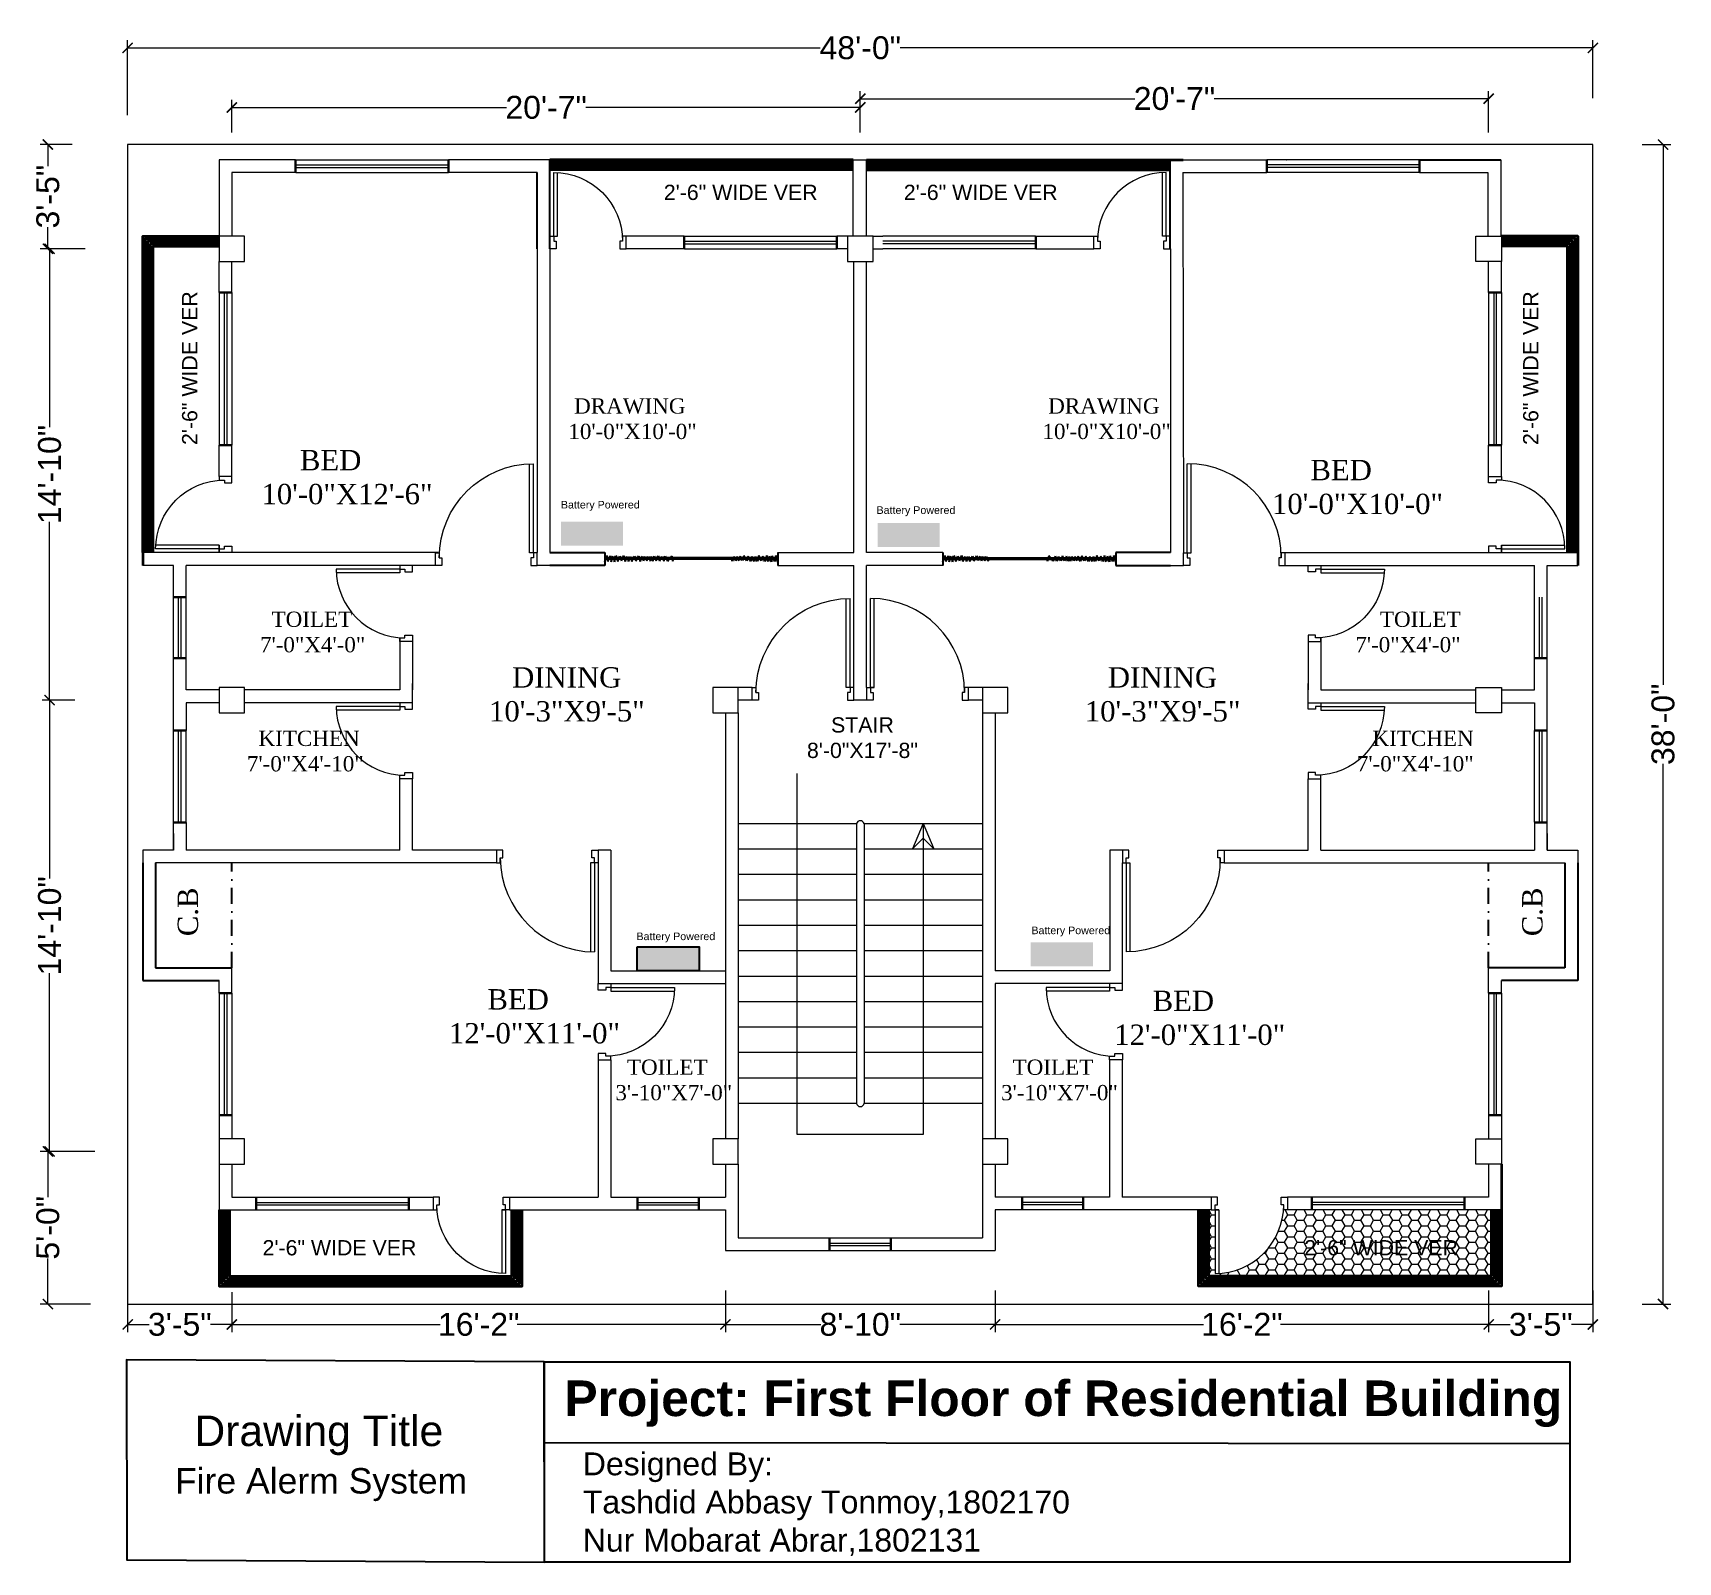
# Model space of a CAD drawing. Header units: inches. Extents: x 1551 to 2198, y 663 to 1264.
import ezdxf

# ---------------------------------------------------------------- set-up
doc = ezdxf.new("R2010")
doc.units = ezdxf.units.IN
doc.header["$MEASUREMENT"] = 0
doc.linetypes.add('DASHDOT2', pattern=[0.5, 0.25, -0.125, 0, -0.125])
for name, color, linetype, lineweight in [('0.3', 193, 'Continuous', 30), ('DOOR', 252, 'Continuous', 15), ('illustr-TOILET FIXTURE', 204, 'Continuous', 9), ('sajib', 140, 'Continuous', 30), ('WALL', 253, 'Continuous', 35)]:
    doc.layers.add(name, color=color, linetype=linetype, lineweight=lineweight)
for name, color, linetype in [('2-Text', 7, 'Continuous'), ('PDF_0', 7, 'Continuous'), ('PDF_Text', 7, 'Continuous')]:
    doc.layers.add(name, color=color, linetype=linetype)
doc.layers.add('Ver', color=7, linetype='Continuous', lineweight=9, true_color=0x2618ec)
doc.styles.add('h6', font='arial.ttf', dxfattribs={"height": 6})
doc.styles.add('h7', font='arial.ttf', dxfattribs={"height": 9})
doc.styles.add('PDF Arial', font='arial.ttf')
doc.styles.add('PDF Arial Bold', font='arialbd.ttf')
doc.styles.add('RS4', font='sylfaen.ttf', dxfattribs={"height": 12})
doc.styles.get("Standard").update_dxf_attribs({"font": 'arial.ttf'})
doc.dimstyles.new('SAJIB 2', dxfattribs={"dimtxt": 9, "dimasz": 4, "dimexe": 3, "dimexo": 3.0625, "dimgap": 0.09, "dimtad": 0, "dimdec": 0, "dimzin": 3, "dimdsep": 46, "dimlunit": 4, "dimtxsty": 'h7', "dimblk": 'ARCHTICK', "dimcen": 2, "dimclrd": 6, "dimclre": 7, "dimclrt": 7, "dimadec": 0, "dimazin": 0, "dimtfac": 1, "dimtdec": 0, "dimtofl": 0, "dimtmove": 0, "dimatfit": 3, "dimldrblk": 'OPEN30', "dimfxl": 1, "dimtolj": 1, "dimtzin": 0, "dimlwd": 20, "dimlwe": 20, "dimarcsym": 0})

msp = doc.modelspace()

# ---------------------------------------------------------------- texts
at = {"attachment_point": 1}
for s, width, insert, char_height in [('Battery Powered', 34.0163, (1758.77, 1080.14), 3), ('Battery Powered', 34.0163, (1882.85, 1078.01), 3), ('Battery Powered', 34.0163, (1943.72, 912.73), 3), ('Battery Powered', 34.0163, (1788.46, 910.39), 3), ('Drawing Title', 135.6831, (1614.71, 720.42), 12), ('Fire Alerm System', 190.1959, (1607.06, 699.76), 10)]:
    msp.add_mtext_dynamic_manual_height_columns(s, width=width, gutter_width=1, heights=[0], dxfattribs=dict(at, insert=insert, char_height=char_height))
at = {"layer": '0.3', "lineweight": -2, "char_height": 6, "width": 106.7874, "attachment_point": 2, "style": 'h6'}
for insert in [(1671.73, 789.42), (2081.19, 789.42)]:
    msp.add_mtext('2\'-6" WIDE VER', dxfattribs=dict(at, insert=insert))
at = {"layer": '2-Text', "lineweight": -2, "char_height": 6, "style": 'h6'}
for s, insert, width, attachment_point in [('2\'-6" WIDE VER', (1829.45, 1204.46), 158.1425, 2), ('2\'-6" WIDE VER', (1923.79, 1204.46), 106.7874, 2), ('STAIR\\P8\'-0"X17\'-8"', (1877.31, 978.93), 42.068, 8)]:
    msp.add_mtext(s, dxfattribs=dict(at, insert=insert, width=width, attachment_point=attachment_point))
at = {"layer": '2-Text', "lineweight": -2, "char_height": 6, "width": 106.7874, "rotation": 90, "style": 'h6'}
for insert, attachment_point in [((1609.84, 1132.34), 2), ((2143.09, 1132.34), 8)]:
    msp.add_mtext('2\'-6" WIDE VER', dxfattribs=dict(at, insert=insert, attachment_point=attachment_point))
at = {"layer": '2-Text', "lineweight": -2, "ltscale": 25, "width": 139.4243, "style": 'RS4'}
for s, insert, char_height, attachment_point in [(' DRAWING\\P10\'-0"X10\'-0"', (1761.71, 1120.45), 6, 1), (' DRAWING\\P10\'-0"X10\'-0"', (1948.06, 1120.45), 6, 1), ('     BED\\P10\'-0"X12\'-6"', (1641.07, 1100.15), 8, 1), ('{\\C3;     BED\\P10\'-0"X10\'-0"}', (2038.29, 1096.27), 8, 1), ('  TOILET\\P7\'-0"X4\'-0"', (1640.5, 1036.58), 6, 1), ('  TOILET\\P7\'-0"X4\'-0"', (2112.43, 1036.58), 6, 3), ('   DINING\\P10\'-3"X9\'-5"', (1730.52, 1014.71), 8, 1), ('   DINING\\P10\'-3"X9\'-5"', (1964.71, 1014.71), 8, 1), ('  KITCHEN\\P7\'-0"X4\'-10"', (1635.36, 989.75), 6, 1), ('  KITCHEN\\P7\'-0"X4\'-10"', (2117.57, 989.75), 6, 3), ('     BED\\P12\'-0"X11\'-0"', (1714.77, 888.11), 8, 1), ('     BED\\P12\'-0"X11\'-0"', (1976.27, 887.51), 8, 1), ('{\\fTimes New Roman|b0|i0|c0|p18;  TOILET\\P3\'-10"X7\'-0}"', (1780.19, 860.42), 6, 1), ('{\\fTimes New Roman|b0|i0|c0|p18;  TOILET\\P3\'-10"X7\'-0}"', (1931.8, 860.42), 6, 1)]:
    msp.add_mtext(s, dxfattribs=dict(at, insert=insert, char_height=char_height, attachment_point=attachment_point))
at = {"layer": '2-Text', "lineweight": -2, "ltscale": 25, "char_height": 8, "rotation": 90, "style": 'RS4'}
for insert, attachment_point in [((1608.12, 908.93), 1), ((2144.8, 908.93), 7)]:
    msp.add_mtext_dynamic_manual_height_columns('C.B', width=36.0912, gutter_width=60, heights=[0], dxfattribs=dict(at, insert=insert, attachment_point=attachment_point))
at = {"layer": 'PDF_Text', "attachment_point": 7}
for s, insert, char_height, style in [('{\\H0.87383x;Project: First Floor of Residential Building}  ', (1760.17, 715.9), 16.0214, 'PDF Arial Bold'), ('Designed By: \\PTashdid Abbasy Tonmoy,1802170 \\PNur Mobarat Abrar,1802131', (1767.39, 665.25), 8.9995, 'PDF Arial')]:
    msp.add_mtext(s, dxfattribs=dict(at, insert=insert, char_height=char_height, style=style))

# ---------------------------------------------------------------- blocks, each defined once
blk = doc.blocks.new('RTRTR')
at = {"layer": 'DOOR'}
for p, q in [((-723.21, 2222.65), (-723.21, 2247.61)), ((-721.71, 2222.65), (-721.71, 2247.65)), ((-721.71, 2222.65), (-723.21, 2222.65))]:
    blk.add_line(p, q, dxfattribs=at)
for points in [[(-750.21, 2222.65), (-748.71, 2222.65), (-748.71, 2220.65), (-747.71, 2220.65), (-747.71, 2217.65), (-750.21, 2217.65)], [(-720.21, 2222.65), (-721.71, 2222.65), (-721.71, 2220.65), (-722.71, 2220.65), (-722.71, 2217.65), (-720.21, 2217.65)]]:
    blk.add_lwpolyline(points, close=True, dxfattribs=at)
blk.add_arc((-721.71, 2220.65), 27, 90, 180, dxfattribs=at)
blk = doc.blocks.new('GDFGD')
at = {"layer": 'DOOR'}
for p, q in [((-3036.95, 2150.78), (-3036.95, 2185.78)), ((-3035.45, 2150.78), (-3035.45, 2185.75)), ((-3036.95, 2150.78), (-3035.45, 2150.78))]:
    blk.add_line(p, q, dxfattribs=at)
for points in [[(-3038.45, 2150.78), (-3036.95, 2150.78), (-3036.95, 2148.78), (-3035.95, 2148.78), (-3035.95, 2145.78), (-3038.45, 2145.78)], [(-2998.45, 2150.78), (-2999.95, 2150.78), (-2999.95, 2148.78), (-3000.95, 2148.78), (-3000.95, 2145.78), (-2998.45, 2145.78)]]:
    blk.add_lwpolyline(points, close=True, dxfattribs=at)
blk.add_arc((-3036.95, 2148.78), 37, 0, 90, dxfattribs=at)
blk = doc.blocks.new('_ArchTick')
at = {"layer": 'WALL', "color": 0, "const_width": 0.15}
blk.add_lwpolyline([(-0.5, -0.5), (0.5, 0.5)], dxfattribs=at)
blk = doc.blocks.new('*D22')
at = {"layer": 'Defpoints', "color": 0, "ltscale": 25, "transparency": 16777216}
for p in [(2180.79, 1220.27), (2192.03, 1220.27), (2180.79, 764.27)]:
    blk.add_point(p, dxfattribs=at)
at = {"layer": 'Ver', "color": 7, "lineweight": 20, "ltscale": 25, "transparency": 16777216}
for p, q in [((2183.85, 1220.27), (2195.03, 1220.27)), ((2183.85, 764.27), (2195.03, 764.27))]:
    blk.add_line(p, q, dxfattribs=at)
at = {"layer": 'Ver', "color": 6, "lineweight": 20, "ltscale": 25, "transparency": 16777216}
for p, q in [((2192.03, 1220.27), (2192.03, 1007.81)), ((2192.03, 764.27), (2192.03, 976.72))]:
    blk.add_line(p, q, dxfattribs=at)
at = {"layer": 'Ver', "color": 6, "lineweight": 20, "ltscale": 25, "transparency": 16777216, "xscale": 4, "yscale": 4, "zscale": 4}
for p, rotation in [((2192.03, 1220.27), 90), ((2192.03, 764.27), 270)]:
    blk.add_blockref('_ArchTick', p, dxfattribs=dict(at, rotation=rotation))
at = {"layer": 'Ver', "color": 7, "ltscale": 25, "transparency": 16777216, "insert": (2192.03, 992.27), "char_height": 9, "attachment_point": 5, "rotation": 90, "style": 'h7'}
blk.add_mtext('\\A1;38\'-0"', dxfattribs=at)
blk = doc.blocks.new('_Open30')
at = {"color": 0, "linetype": 'ByBlock', "lineweight": -2}
for p, q in [((-1, 0.27), (0, 0)), ((0, 0), (-1, -0.27)), ((0, 0), (-1, 0))]:
    blk.add_line(p, q, dxfattribs=at)
blk = doc.blocks.new('*D23')
at = {"layer": 'Defpoints', "color": 0, "ltscale": 25, "transparency": 16777216}
for p in [(2164.46, 1258.27), (2164.46, 1235.42), (1588.46, 1228.7)]:
    blk.add_point(p, dxfattribs=at)
at = {"layer": 'Ver', "color": 7, "lineweight": 20, "ltscale": 25, "transparency": 16777216}
for p, q in [((1588.46, 1231.77), (1588.46, 1261.27)), ((2164.46, 1238.48), (2164.46, 1261.27))]:
    blk.add_line(p, q, dxfattribs=at)
at = {"layer": 'Ver', "color": 6, "lineweight": 20, "ltscale": 25, "transparency": 16777216}
for p, q in [((1588.46, 1258.27), (1860.73, 1258.27)), ((2164.46, 1258.27), (1892.19, 1258.27))]:
    blk.add_line(p, q, dxfattribs=at)
at = {"layer": 'Ver', "color": 6, "lineweight": 20, "ltscale": 25, "transparency": 16777216, "xscale": 4, "yscale": 4, "zscale": 4, "rotation": 180}
blk.add_blockref('_ArchTick', (1588.46, 1258.27), dxfattribs=at)
at = {"layer": 'Ver', "color": 6, "lineweight": 20, "ltscale": 25, "transparency": 16777216, "xscale": 4, "yscale": 4, "zscale": 4}
blk.add_blockref('_ArchTick', (2164.46, 1258.27), dxfattribs=at)
at = {"layer": 'Ver', "color": 7, "ltscale": 25, "transparency": 16777216, "insert": (1876.46, 1258.27), "char_height": 9, "attachment_point": 5, "style": 'h7'}
blk.add_mtext('\\A1;48\'-0"', dxfattribs=at)
blk = doc.blocks.new('*D24')
at = {"layer": 'Defpoints', "color": 0, "ltscale": 25, "transparency": 16777216}
for p in [(2123.46, 1238.3), (1876.46, 1221.95), (2123.46, 1221.95)]:
    blk.add_point(p, dxfattribs=at)
at = {"layer": 'Ver', "color": 7, "lineweight": 20, "ltscale": 25, "transparency": 16777216}
for p, q in [((1876.46, 1225.02), (1876.46, 1241.3)), ((2123.46, 1225.02), (2123.46, 1241.3))]:
    blk.add_line(p, q, dxfattribs=at)
at = {"layer": 'Ver', "color": 6, "lineweight": 20, "ltscale": 25, "transparency": 16777216}
for p, q in [((1876.46, 1238.3), (1984.34, 1238.3)), ((2123.46, 1238.3), (2015.59, 1238.3))]:
    blk.add_line(p, q, dxfattribs=at)
at = {"layer": 'Ver', "color": 6, "lineweight": 20, "ltscale": 25, "transparency": 16777216, "xscale": 4, "yscale": 4, "zscale": 4, "rotation": 180}
blk.add_blockref('_ArchTick', (1876.46, 1238.3), dxfattribs=at)
at = {"layer": 'Ver', "color": 6, "lineweight": 20, "ltscale": 25, "transparency": 16777216, "xscale": 4, "yscale": 4, "zscale": 4}
blk.add_blockref('_ArchTick', (2123.46, 1238.3), dxfattribs=at)
at = {"layer": 'Ver', "color": 7, "ltscale": 25, "transparency": 16777216, "insert": (1999.96, 1238.3), "char_height": 9, "attachment_point": 5, "style": 'h7'}
blk.add_mtext('\\A1;20\'-7"', dxfattribs=at)
blk = doc.blocks.new('*D25')
at = {"layer": 'Defpoints', "color": 0, "ltscale": 25, "transparency": 16777216}
for p in [(1629.46, 1234.85), (1629.46, 1221.95), (1876.46, 1221.95)]:
    blk.add_point(p, dxfattribs=at)
at = {"layer": 'Ver', "color": 7, "lineweight": 20, "ltscale": 25, "transparency": 16777216}
for p, q in [((1629.46, 1225.02), (1629.46, 1237.85)), ((1876.46, 1225.02), (1876.46, 1237.85))]:
    blk.add_line(p, q, dxfattribs=at)
at = {"layer": 'Ver', "color": 6, "lineweight": 20, "ltscale": 25, "transparency": 16777216}
for p, q in [((1629.46, 1234.85), (1737.34, 1234.85)), ((1876.46, 1234.85), (1768.59, 1234.85))]:
    blk.add_line(p, q, dxfattribs=at)
at = {"layer": 'Ver', "color": 6, "lineweight": 20, "ltscale": 25, "transparency": 16777216, "xscale": 4, "yscale": 4, "zscale": 4, "rotation": 180}
blk.add_blockref('_ArchTick', (1629.46, 1234.85), dxfattribs=at)
at = {"layer": 'Ver', "color": 6, "lineweight": 20, "ltscale": 25, "transparency": 16777216, "xscale": 4, "yscale": 4, "zscale": 4}
blk.add_blockref('_ArchTick', (1876.46, 1234.85), dxfattribs=at)
at = {"layer": 'Ver', "color": 7, "ltscale": 25, "transparency": 16777216, "insert": (1752.96, 1234.85), "char_height": 9, "attachment_point": 5, "style": 'h7'}
blk.add_mtext('\\A1;20\'-7"', dxfattribs=at)
blk = doc.blocks.new('*D26')
at = {"layer": 'Defpoints', "color": 0, "ltscale": 25, "transparency": 16777216}
for p in [(1569.76, 1220.27), (1557.12, 1179.27), (1574.82, 1179.27)]:
    blk.add_point(p, dxfattribs=at)
at = {"layer": 'Ver', "color": 7, "lineweight": 20, "ltscale": 25, "transparency": 16777216}
for p, q in [((1566.7, 1220.27), (1554.12, 1220.27)), ((1571.75, 1179.27), (1554.12, 1179.27))]:
    blk.add_line(p, q, dxfattribs=at)
at = {"layer": 'Ver', "color": 6, "lineweight": 20, "ltscale": 25, "transparency": 16777216}
for p, q in [((1557.12, 1220.27), (1557.12, 1211.82)), ((1557.12, 1179.27), (1557.12, 1187.72))]:
    blk.add_line(p, q, dxfattribs=at)
at = {"layer": 'Ver', "color": 6, "lineweight": 20, "ltscale": 25, "transparency": 16777216, "xscale": 4, "yscale": 4, "zscale": 4}
for p, rotation in [((1557.12, 1220.27), 90), ((1557.12, 1179.27), 270)]:
    blk.add_blockref('_ArchTick', p, dxfattribs=dict(at, rotation=rotation))
at = {"layer": 'Ver', "color": 7, "ltscale": 25, "transparency": 16777216, "insert": (1557.12, 1199.77), "char_height": 9, "attachment_point": 5, "rotation": 90, "style": 'h7'}
blk.add_mtext('\\A1;3\'-5"', dxfattribs=at)
blk = doc.blocks.new('*D27')
at = {"layer": 'Defpoints', "color": 0, "ltscale": 25, "transparency": 16777216}
for p in [(1578.63, 824.27), (1557.12, 764.27), (1576.97, 764.27)]:
    blk.add_point(p, dxfattribs=at)
at = {"layer": 'Ver', "color": 7, "lineweight": 20, "ltscale": 25, "transparency": 16777216}
for p, q in [((1575.57, 824.27), (1554.12, 824.27)), ((1573.9, 764.27), (1554.12, 764.27))]:
    blk.add_line(p, q, dxfattribs=at)
at = {"layer": 'Ver', "color": 6, "lineweight": 20, "ltscale": 25, "transparency": 16777216}
for p, q in [((1557.12, 824.27), (1557.12, 806.32)), ((1557.12, 764.27), (1557.12, 782.22))]:
    blk.add_line(p, q, dxfattribs=at)
at = {"layer": 'Ver', "color": 6, "lineweight": 20, "ltscale": 25, "transparency": 16777216, "xscale": 4, "yscale": 4, "zscale": 4}
for p, rotation in [((1557.12, 824.27), 90), ((1557.12, 764.27), 270)]:
    blk.add_blockref('_ArchTick', p, dxfattribs=dict(at, rotation=rotation))
at = {"layer": 'Ver', "color": 7, "ltscale": 25, "transparency": 16777216, "insert": (1557.12, 794.27), "char_height": 9, "attachment_point": 5, "rotation": 90, "style": 'h7'}
blk.add_mtext('\\A1;5\'-0"', dxfattribs=at)
blk = doc.blocks.new('*D28')
at = {"layer": 'Defpoints', "color": 0, "ltscale": 25, "transparency": 16777216}
for p in [(1588.46, 772.06), (1629.46, 772.06), (1629.46, 756.25)]:
    blk.add_point(p, dxfattribs=at)
at = {"layer": 'Ver', "color": 7, "lineweight": 20, "ltscale": 25, "transparency": 16777216}
for p, q in [((1588.46, 769), (1588.46, 753.25)), ((1629.46, 769), (1629.46, 753.25))]:
    blk.add_line(p, q, dxfattribs=at)
at = {"layer": 'Ver', "color": 6, "lineweight": 20, "ltscale": 25, "transparency": 16777216}
for p, q in [((1588.46, 756.25), (1596.91, 756.25)), ((1629.46, 756.25), (1621.01, 756.25))]:
    blk.add_line(p, q, dxfattribs=at)
at = {"layer": 'Ver', "color": 6, "lineweight": 20, "ltscale": 25, "transparency": 16777216, "xscale": 4, "yscale": 4, "zscale": 4, "rotation": 180}
blk.add_blockref('_ArchTick', (1588.46, 756.25), dxfattribs=at)
at = {"layer": 'Ver', "color": 6, "lineweight": 20, "ltscale": 25, "transparency": 16777216, "xscale": 4, "yscale": 4, "zscale": 4}
blk.add_blockref('_ArchTick', (1629.46, 756.25), dxfattribs=at)
at = {"layer": 'Ver', "color": 7, "ltscale": 25, "transparency": 16777216, "insert": (1608.96, 756.25), "char_height": 9, "attachment_point": 5, "style": 'h7'}
blk.add_mtext('\\A1;3\'-5"', dxfattribs=at)
blk = doc.blocks.new('*D29')
at = {"layer": 'Defpoints', "color": 0, "ltscale": 25, "transparency": 16777216}
for p in [(1629.46, 772.06), (1823.46, 772.7), (1823.46, 756.25)]:
    blk.add_point(p, dxfattribs=at)
at = {"layer": 'Ver', "color": 7, "lineweight": 20, "ltscale": 25, "transparency": 16777216}
for p, q in [((1823.46, 769.64), (1823.46, 753.25)), ((1629.46, 769), (1629.46, 753.25))]:
    blk.add_line(p, q, dxfattribs=at)
at = {"layer": 'Ver', "color": 6, "lineweight": 20, "ltscale": 25, "transparency": 16777216}
for p, q in [((1629.46, 756.25), (1711.34, 756.25)), ((1823.46, 756.25), (1741.59, 756.25))]:
    blk.add_line(p, q, dxfattribs=at)
at = {"layer": 'Ver', "color": 6, "lineweight": 20, "ltscale": 25, "transparency": 16777216, "xscale": 4, "yscale": 4, "zscale": 4, "rotation": 180}
blk.add_blockref('_ArchTick', (1629.46, 756.25), dxfattribs=at)
at = {"layer": 'Ver', "color": 6, "lineweight": 20, "ltscale": 25, "transparency": 16777216, "xscale": 4, "yscale": 4, "zscale": 4}
blk.add_blockref('_ArchTick', (1823.46, 756.25), dxfattribs=at)
at = {"layer": 'Ver', "color": 7, "ltscale": 25, "transparency": 16777216, "insert": (1726.46, 756.25), "char_height": 9, "attachment_point": 5, "style": 'h7'}
blk.add_mtext('\\A1;16\'-2"', dxfattribs=at)
blk = doc.blocks.new('*D30')
at = {"layer": 'Defpoints', "color": 0, "ltscale": 25, "transparency": 16777216}
for p in [(1823.46, 772.7), (1929.46, 772.7), (1929.46, 756.25)]:
    blk.add_point(p, dxfattribs=at)
at = {"layer": 'Ver', "color": 7, "lineweight": 20, "ltscale": 25, "transparency": 16777216}
for p, q in [((1823.46, 769.64), (1823.46, 753.25)), ((1929.46, 769.64), (1929.46, 753.25))]:
    blk.add_line(p, q, dxfattribs=at)
at = {"layer": 'Ver', "color": 6, "lineweight": 20, "ltscale": 25, "transparency": 16777216}
for p, q in [((1823.46, 756.25), (1860.91, 756.25)), ((1929.46, 756.25), (1892.02, 756.25))]:
    blk.add_line(p, q, dxfattribs=at)
at = {"layer": 'Ver', "color": 6, "lineweight": 20, "ltscale": 25, "transparency": 16777216, "xscale": 4, "yscale": 4, "zscale": 4, "rotation": 180}
blk.add_blockref('_ArchTick', (1823.46, 756.25), dxfattribs=at)
at = {"layer": 'Ver', "color": 6, "lineweight": 20, "ltscale": 25, "transparency": 16777216, "xscale": 4, "yscale": 4, "zscale": 4}
blk.add_blockref('_ArchTick', (1929.46, 756.25), dxfattribs=at)
at = {"layer": 'Ver', "color": 7, "ltscale": 25, "transparency": 16777216, "insert": (1876.46, 756.25), "char_height": 9, "attachment_point": 5, "style": 'h7'}
blk.add_mtext('\\A1;8\'-10"', dxfattribs=at)
blk = doc.blocks.new('*D31')
at = {"layer": 'Defpoints', "color": 0, "ltscale": 25, "transparency": 16777216}
for p in [(1929.46, 772.7), (2123.46, 772.7), (2123.46, 756.25)]:
    blk.add_point(p, dxfattribs=at)
at = {"layer": 'Ver', "color": 7, "lineweight": 20, "ltscale": 25, "transparency": 16777216}
for p, q in [((1929.46, 769.64), (1929.46, 753.25)), ((2123.46, 769.64), (2123.46, 753.25))]:
    blk.add_line(p, q, dxfattribs=at)
at = {"layer": 'Ver', "color": 6, "lineweight": 20, "ltscale": 25, "transparency": 16777216}
for p, q in [((1929.46, 756.25), (2011.34, 756.25)), ((2123.46, 756.25), (2041.59, 756.25))]:
    blk.add_line(p, q, dxfattribs=at)
at = {"layer": 'Ver', "color": 6, "lineweight": 20, "ltscale": 25, "transparency": 16777216, "xscale": 4, "yscale": 4, "zscale": 4, "rotation": 180}
blk.add_blockref('_ArchTick', (1929.46, 756.25), dxfattribs=at)
at = {"layer": 'Ver', "color": 6, "lineweight": 20, "ltscale": 25, "transparency": 16777216, "xscale": 4, "yscale": 4, "zscale": 4}
blk.add_blockref('_ArchTick', (2123.46, 756.25), dxfattribs=at)
at = {"layer": 'Ver', "color": 7, "ltscale": 25, "transparency": 16777216, "insert": (2026.46, 756.25), "char_height": 9, "attachment_point": 5, "style": 'h7'}
blk.add_mtext('\\A1;16\'-2"', dxfattribs=at)
blk = doc.blocks.new('*D32')
at = {"layer": 'Defpoints', "color": 0, "ltscale": 25, "transparency": 16777216}
for p in [(2123.46, 772.7), (2164.46, 772.7), (2164.46, 756.25)]:
    blk.add_point(p, dxfattribs=at)
at = {"layer": 'Ver', "color": 7, "lineweight": 20, "ltscale": 25, "transparency": 16777216}
for p, q in [((2123.46, 769.64), (2123.46, 753.25)), ((2164.46, 769.64), (2164.46, 753.25))]:
    blk.add_line(p, q, dxfattribs=at)
at = {"layer": 'Ver', "color": 6, "lineweight": 20, "ltscale": 25, "transparency": 16777216}
for p, q in [((2123.46, 756.25), (2131.91, 756.25)), ((2164.46, 756.25), (2156.01, 756.25))]:
    blk.add_line(p, q, dxfattribs=at)
at = {"layer": 'Ver', "color": 6, "lineweight": 20, "ltscale": 25, "transparency": 16777216, "xscale": 4, "yscale": 4, "zscale": 4, "rotation": 180}
blk.add_blockref('_ArchTick', (2123.46, 756.25), dxfattribs=at)
at = {"layer": 'Ver', "color": 6, "lineweight": 20, "ltscale": 25, "transparency": 16777216, "xscale": 4, "yscale": 4, "zscale": 4}
blk.add_blockref('_ArchTick', (2164.46, 756.25), dxfattribs=at)
at = {"layer": 'Ver', "color": 7, "ltscale": 25, "transparency": 16777216, "insert": (2143.96, 756.25), "char_height": 9, "attachment_point": 5, "style": 'h7'}
blk.add_mtext('\\A1;3\'-5"', dxfattribs=at)
blk = doc.blocks.new('*D33')
at = {"layer": 'Defpoints', "color": 0, "ltscale": 25, "transparency": 16777216}
for p in [(1557.8, 1001.77), (1570.8, 1001.77), (1570.8, 824.27)]:
    blk.add_point(p, dxfattribs=at)
at = {"layer": 'Ver', "color": 7, "lineweight": 20, "ltscale": 25, "transparency": 16777216}
for p, q in [((1567.74, 1001.77), (1554.8, 1001.77)), ((1567.74, 824.27), (1554.8, 824.27))]:
    blk.add_line(p, q, dxfattribs=at)
at = {"layer": 'Ver', "color": 6, "lineweight": 20, "ltscale": 25, "transparency": 16777216}
for p, q in [((1557.8, 1001.77), (1557.8, 931.64)), ((1557.8, 824.27), (1557.8, 894.4))]:
    blk.add_line(p, q, dxfattribs=at)
at = {"layer": 'Ver', "color": 6, "lineweight": 20, "ltscale": 25, "transparency": 16777216, "xscale": 4, "yscale": 4, "zscale": 4}
for p, rotation in [((1557.8, 1001.77), 90), ((1557.8, 824.27), 270)]:
    blk.add_blockref('_ArchTick', p, dxfattribs=dict(at, rotation=rotation))
at = {"layer": 'Ver', "color": 7, "ltscale": 25, "transparency": 16777216, "insert": (1557.8, 913.02), "char_height": 9, "attachment_point": 5, "rotation": 90, "style": 'h7'}
blk.add_mtext('\\A1;14\'-10"', dxfattribs=at)
blk = doc.blocks.new('*D34')
at = {"layer": 'Defpoints', "color": 0, "ltscale": 25, "transparency": 16777216}
for p in [(1557.8, 1179.27), (1570.8, 1179.27), (1570.8, 1001.77)]:
    blk.add_point(p, dxfattribs=at)
at = {"layer": 'Ver', "color": 7, "lineweight": 20, "ltscale": 25, "transparency": 16777216}
for p, q in [((1567.74, 1179.27), (1554.8, 1179.27)), ((1567.74, 1001.77), (1554.8, 1001.77))]:
    blk.add_line(p, q, dxfattribs=at)
at = {"layer": 'Ver', "color": 6, "lineweight": 20, "ltscale": 25, "transparency": 16777216}
for p, q in [((1557.8, 1179.27), (1557.8, 1109.14)), ((1557.8, 1001.77), (1557.8, 1071.9))]:
    blk.add_line(p, q, dxfattribs=at)
at = {"layer": 'Ver', "color": 6, "lineweight": 20, "ltscale": 25, "transparency": 16777216, "xscale": 4, "yscale": 4, "zscale": 4}
for p, rotation in [((1557.8, 1179.27), 90), ((1557.8, 1001.77), 270)]:
    blk.add_blockref('_ArchTick', p, dxfattribs=dict(at, rotation=rotation))
at = {"layer": 'Ver', "color": 7, "ltscale": 25, "transparency": 16777216, "insert": (1557.8, 1090.52), "char_height": 9, "attachment_point": 5, "rotation": 90, "style": 'h7'}
blk.add_mtext('\\A1;14\'-10"', dxfattribs=at)

# ---------------------------------------------------------------- dimensions: what is measured, and where the dimension line sits
at = {"layer": 'Ver', "ltscale": 25}
for base, p1, p2, picture, middle in [((2164.46, 1258.27), (1588.46, 1228.7), (2164.46, 1235.42), '*D23', (1876.46, 1258.27)), ((2123.46, 1238.3), (1876.46, 1221.95), (2123.46, 1221.95), '*D24', (1999.96, 1238.3)), ((1629.46, 1234.85), (1876.46, 1221.95), (1629.46, 1221.95), '*D25', (1752.96, 1234.85)), ((1629.46, 756.25), (1588.46, 772.06), (1629.46, 772.06), '*D28', (1608.96, 756.25))]:
    dim = msp.add_linear_dim(base=base, p1=p1, p2=p2, dimstyle='SAJIB 2', dxfattribs=at)
    dim.commit()
    dim.dimension.update_dxf_attribs({"geometry": picture, "text_midpoint": middle})
for base, p1, p2, picture, middle in [((1557.12, 1179.27), (1569.76, 1220.27), (1574.82, 1179.27), '*D26', (1557.12, 1199.77)), ((2192.03, 1220.27), (2180.79, 764.27), (2180.79, 1220.27), '*D22', (2192.03, 992.27)), ((1557.79806194, 1001.76922951), (1570.79806194, 824.26922951), (1570.79806194, 1001.76922951), '*D33', (1557.79806194, 913.01922951))]:
    dim = msp.add_linear_dim(base=base, p1=p1, p2=p2, angle=90, dimstyle='SAJIB 2', dxfattribs=at)
    dim.commit()
    dim.dimension.update_dxf_attribs({"geometry": picture, "text_midpoint": middle})
for base, p1, p2, picture, middle in [((1557.79806194, 1179.26922951), (1570.79806194, 1001.76922951), (1570.79806194, 1179.26922951), '*D34', (1557.79806194, 1090.51922951)), ((1557.12, 764.27), (1578.63, 824.27), (1576.97, 764.27), '*D27', (1557.12, 794.27))]:
    dim = msp.add_linear_dim(base=base, p1=p1, p2=p2, angle=90, dimstyle='SAJIB 2', override={"dimtmove": 1}, dxfattribs=at)
    dim.commit()
    dim.dimension.update_dxf_attribs({"geometry": picture, "text_midpoint": middle})
for base, p1, p2, picture, middle in [((1823.46, 756.25), (1629.46, 772.06), (1823.46, 772.7), '*D29', (1726.46, 756.25)), ((1929.46, 756.25), (1823.46, 772.7), (1929.46, 772.7), '*D30', (1876.46, 756.25)), ((2123.46, 756.25), (1929.46, 772.7), (2123.46, 772.7), '*D31', (2026.46, 756.25)), ((2164.46, 756.25), (2123.46, 772.7), (2164.46, 772.7), '*D32', (2143.96, 756.25))]:
    dim = msp.add_linear_dim(base=base, p1=p1, p2=p2, dimstyle='SAJIB 2', override={"dimtmove": 1}, dxfattribs=at)
    dim.commit()
    dim.dimension.update_dxf_attribs({"geometry": picture, "text_midpoint": middle})

# ---------------------------------------------------------------- hatches: boundary and pattern name
at = {"true_color": 0x22346e}
h = msp.add_hatch(color=159, dxfattribs=at)
h.dxf.hatch_style = 1
h.set_gradient(color1=(0, 0, 255), color2=(255, 255, 0), name='INVSPHERICAL')
h.paths.add_polyline_path([(1783.21, 1071.91), (1758.76, 1071.91), (1758.76, 1062.48), (1783.21, 1062.48)])
h = msp.add_hatch(color=159, dxfattribs=at)
h.dxf.hatch_style = 1
h.set_gradient(color1=(0, 0, 255), color2=(255, 255, 0), name='INVSPHERICAL')
h.paths.add_polyline_path([(1907.7, 1071.44), (1883.25, 1071.44), (1883.25, 1062), (1907.7, 1062)])
h = msp.add_hatch(color=159, dxfattribs=at)
h.dxf.hatch_style = 1
h.set_gradient(color1=(0, 0, 255), color2=(255, 255, 0), name='INVSPHERICAL')
h.paths.add_polyline_path([(1967.92, 906.48), (1943.47, 906.48), (1943.47, 897.05), (1967.92, 897.05)])
h = msp.add_hatch(color=159, dxfattribs=at)
h.dxf.hatch_style = 1
h.set_gradient(color1=(0, 0, 255), color2=(255, 255, 0), name='INVSPHERICAL')
h.paths.add_polyline_path([(1813.18, 904.7), (1788.73, 904.7), (1788.73, 895.27), (1813.18, 895.27)])
at = {"layer": 'Ver', "ltscale": 25, "true_color": 0xcecce6}
h = msp.add_hatch(dxfattribs=at)
h.set_pattern_fill('HONEY', color=254, scale=20, style=0)
h.set_pattern_definition([(0, (-109750.4963, 45282.814), (3.75, 2.1650635), [2.5, -5]), (120, (-109750.4963, 45282.814), (-3.74999999, 2.165063514), [2.5, -5]), (60, (-109750.4963, 45282.814), (8e-09, 4.330127014), [-5, 2.5])])
h.paths.add_polyline_path([(2053.94, 801.27), (2044.41, 801.27), (2042.83, 801.27, -0.392661), (2015.91, 776.27), (2015.91, 801.27), (2014.41, 801.27), (2013.41, 801.27), (2013.41, 775.27), (2124.46, 775.27), (2124.46, 801.27), (2114, 801.27)])
h.paths.add_polyline_path([(2049.64, 790.92), (2112.75, 790.92), (2112.75, 781.79), (2049.64, 781.79)], flags=24)

# ---------------------------------------------------------------- linework, layer by layer
for points in [[(1788.73, 904.7), (1813.18, 904.7), (1813.18, 895.27), (1788.73, 895.27)], [(1752.23, 741.52), (1587.98, 742.35), (1588.08, 663.65), (1752.33, 662.82)]]:
    msp.add_lwpolyline(points, close=True)
at = {"layer": 'illustr-TOILET FIXTURE', "linetype": 'ByBlock'}
for p, q in [((1654.53, 1214.27), (1714.53, 1214.27)), ((1654.53, 1214.27), (1714.53, 1214.27)), ((1654.53, 1212.27), (1714.53, 1212.27)), ((1654.53, 1212.27), (1714.53, 1212.27)), ((1654.53, 1211.27), (1714.53, 1211.27)), ((1654.53, 1211.27), (1714.53, 1211.27)), ((2096.26, 1214.27), (2036.26, 1214.27)), ((2096.26, 1214.27), (2036.26, 1214.27)), ((2096.26, 1212.27), (2036.26, 1212.27)), ((2096.26, 1212.27), (2036.26, 1212.27)), ((2096.26, 1211.27), (2036.26, 1211.27)), ((2096.26, 1211.27), (2036.26, 1211.27)), ((1654.53, 1209.27), (1714.53, 1209.27)), ((1654.53, 1209.27), (1714.53, 1209.27)), ((2096.26, 1209.27), (2036.26, 1209.27)), ((2096.26, 1209.27), (2036.26, 1209.27)), ((1807.3, 1184.27), (1867.3, 1184.27)), ((1807.3, 1184.27), (1867.3, 1184.27)), ((1945.37, 1184.27), (1885.37, 1184.27)), ((1945.37, 1184.27), (1885.37, 1184.27)), ((1807.3, 1182.27), (1867.3, 1182.27)), ((1807.3, 1182.27), (1867.3, 1182.27)), ((1807.3, 1181.27), (1867.3, 1181.27)), ((1807.3, 1181.27), (1867.3, 1181.27)), ((1807.3, 1179.27), (1867.3, 1179.27)), ((1807.3, 1179.27), (1867.3, 1179.27)), ((1945.37, 1182.27), (1885.37, 1182.27)), ((1945.37, 1182.27), (1885.37, 1182.27)), ((1945.37, 1181.27), (1885.37, 1181.27)), ((1945.37, 1181.27), (1885.37, 1181.27)), ((1945.37, 1179.27), (1885.37, 1179.27)), ((1945.37, 1179.27), (1885.37, 1179.27)), ((1624.46, 1162.02), (1624.46, 1102.02)), ((1624.46, 1162.02), (1624.46, 1102.02)), ((1626.46, 1162.02), (1626.46, 1102.02)), ((1626.46, 1162.02), (1626.46, 1102.02)), ((1627.46, 1162.02), (1627.46, 1102.02)), ((1627.46, 1162.02), (1627.46, 1102.02)), ((1629.46, 1162.02), (1629.46, 1102.02)), ((1629.46, 1162.02), (1629.46, 1102.02)), ((2123.46, 1162.02), (2123.46, 1102.02)), ((2123.46, 1162.02), (2123.46, 1102.02)), ((2125.46, 1162.02), (2125.46, 1102.02)), ((2125.46, 1162.02), (2125.46, 1102.02)), ((2126.46, 1162.02), (2126.46, 1102.02)), ((2126.46, 1162.02), (2126.46, 1102.02)), ((2128.46, 1162.02), (2128.46, 1102.02)), ((2128.46, 1162.02), (2128.46, 1102.02)), ((1606.46, 1018.27), (1606.46, 1042.27)), ((1606.46, 1018.27), (1606.46, 1042.27)), ((1608.46, 1018.27), (1608.46, 1042.27)), ((1608.46, 1018.27), (1608.46, 1042.27)), ((1609.46, 1018.27), (1609.46, 1042.27)), ((1609.46, 1018.27), (1609.46, 1042.27)), ((1611.46, 1018.27), (1611.46, 1042.27)), ((1611.46, 1018.27), (1611.46, 1042.27)), ((2141.46, 1018.27), (2141.46, 1042.27)), ((2141.46, 1018.27), (2141.46, 1042.27)), ((2143.46, 1018.27), (2143.46, 1042.27)), ((2143.46, 1018.27), (2143.46, 1042.27)), ((2144.46, 1018.27), (2144.46, 1042.27)), ((2144.46, 1018.27), (2144.46, 1042.27)), ((2146.46, 1018.27), (2146.46, 1042.27)), ((2146.46, 1018.27), (2146.46, 1042.27)), ((1606.46, 953.77), (1606.46, 989.77)), ((1606.46, 953.77), (1606.46, 989.77)), ((1608.46, 953.77), (1608.46, 989.77)), ((1608.46, 953.77), (1608.46, 989.77)), ((1609.46, 953.77), (1609.46, 989.77)), ((1609.46, 953.77), (1609.46, 989.77)), ((1611.46, 953.77), (1611.46, 989.77)), ((1611.46, 953.77), (1611.46, 989.77)), ((2141.46, 953.77), (2141.46, 989.77)), ((2141.46, 953.77), (2141.46, 989.77)), ((2143.46, 953.77), (2143.46, 989.77)), ((2143.46, 953.77), (2143.46, 989.77)), ((2144.46, 953.77), (2144.46, 989.77)), ((2144.46, 953.77), (2144.46, 989.77)), ((2146.46, 953.77), (2146.46, 989.77)), ((2146.46, 953.77), (2146.46, 989.77)), ((1624.46, 886.52), (1624.46, 838.52)), ((1624.46, 886.52), (1624.46, 838.52)), ((1626.46, 886.52), (1626.46, 838.52)), ((1626.46, 886.52), (1626.46, 838.52)), ((1627.46, 886.52), (1627.46, 838.52)), ((1627.46, 886.52), (1627.46, 838.52)), ((1629.46, 886.52), (1629.46, 838.52)), ((1629.46, 886.52), (1629.46, 838.52)), ((2123.46, 886.52), (2123.46, 838.52)), ((2123.46, 886.52), (2123.46, 838.52)), ((2125.46, 886.52), (2125.46, 838.52)), ((2125.46, 886.52), (2125.46, 838.52)), ((2126.46, 886.52), (2126.46, 838.52)), ((2126.46, 886.52), (2126.46, 838.52)), ((2128.46, 886.52), (2128.46, 838.52)), ((2128.46, 886.52), (2128.46, 838.52)), ((1638.99, 806.27), (1698.99, 806.27)), ((1638.99, 806.27), (1698.99, 806.27)), ((1638.99, 804.27), (1698.99, 804.27)), ((1638.99, 804.27), (1698.99, 804.27)), ((1638.99, 803.27), (1698.99, 803.27)), ((1638.99, 803.27), (1698.99, 803.27)), ((1788.96, 806.27), (1812.96, 806.27)), ((1788.96, 806.27), (1812.96, 806.27)), ((1788.96, 804.27), (1812.96, 804.27)), ((1788.96, 804.27), (1812.96, 804.27)), ((1788.96, 803.27), (1812.96, 803.27)), ((1788.96, 803.27), (1812.96, 803.27)), ((1963.96, 806.27), (1939.96, 806.27)), ((1963.96, 806.27), (1939.96, 806.27)), ((1963.96, 804.27), (1939.96, 804.27)), ((1963.96, 804.27), (1939.96, 804.27)), ((1963.96, 803.27), (1939.96, 803.27)), ((1963.96, 803.27), (1939.96, 803.27)), ((2113.94, 806.27), (2053.94, 806.27)), ((2113.94, 806.27), (2053.94, 806.27)), ((2113.94, 804.27), (2053.94, 804.27)), ((2113.94, 804.27), (2053.94, 804.27)), ((2113.94, 803.27), (2053.94, 803.27)), ((2113.94, 803.27), (2053.94, 803.27)), ((1638.99, 801.27), (1698.99, 801.27)), ((1638.99, 801.27), (1698.99, 801.27)), ((1788.96, 801.27), (1812.96, 801.27)), ((1788.96, 801.27), (1812.96, 801.27)), ((1963.96, 801.27), (1939.96, 801.27)), ((1963.96, 801.27), (1939.96, 801.27)), ((2113.94, 801.27), (2053.94, 801.27)), ((2113.94, 801.27), (2053.94, 801.27)), ((1864.46, 790.27), (1888.46, 790.27)), ((1864.46, 790.27), (1888.46, 790.27)), ((1864.46, 788.27), (1888.46, 788.27)), ((1864.46, 788.27), (1888.46, 788.27)), ((1864.46, 787.27), (1888.46, 787.27)), ((1864.46, 787.27), (1888.46, 787.27)), ((1864.46, 785.27), (1888.46, 785.27)), ((1864.46, 785.27), (1888.46, 785.27))]:
    msp.add_line(p, q, dxfattribs=at)
at = {"layer": 'PDF_0', "lineweight": 25}
msp.add_lwpolyline([(1752.28, 741.56), (2155.41, 741.56), (2155.41, 662.79), (1752.28, 662.79)], close=True, dxfattribs=at)
msp.add_lwpolyline([(2155.41, 709.29), (1752.28, 709.71)], dxfattribs=at)
at = {"layer": 'sajib', "ltscale": 25}
for p, q in [((1654.46, 1214.27), (1654.46, 1209.27)), ((1654.46, 1209.27), (1654.46, 1214.27)), ((1714.53, 1209.27), (1714.53, 1214.27)), ((1714.53, 1214.27), (1714.53, 1209.27)), ((2036.26, 1209.27), (2036.26, 1214.27)), ((2036.26, 1214.27), (2036.26, 1209.27)), ((2096.32, 1214.27), (2096.32, 1209.27)), ((2096.32, 1209.27), (2096.32, 1214.27)), ((1807.24, 1184.27), (1807.24, 1179.27)), ((1807.24, 1179.27), (1807.24, 1184.27)), ((1867.3, 1179.27), (1867.3, 1184.27)), ((1867.3, 1184.27), (1867.3, 1179.27)), ((1945.43, 1184.27), (1945.43, 1179.27)), ((1945.43, 1179.27), (1945.43, 1184.27)), ((1629.46, 1162.08), (1624.46, 1162.08)), ((1624.46, 1162.08), (1629.46, 1162.08)), ((2123.46, 1162.08), (2128.46, 1162.08)), ((2128.46, 1162.08), (2123.46, 1162.08)), ((1624.46, 1102.02), (1629.46, 1102.02)), ((1629.46, 1102.02), (1624.46, 1102.02)), ((2128.46, 1102.02), (2123.46, 1102.02)), ((2123.46, 1102.02), (2128.46, 1102.02)), ((1606.46, 1042.27), (1611.46, 1042.27)), ((1611.46, 1042.27), (1606.46, 1042.27)), ((1611.46, 1018.21), (1606.46, 1018.21)), ((1606.46, 1018.21), (1611.46, 1018.21)), ((2141.46, 1018.21), (2146.46, 1018.21)), ((2146.46, 1018.21), (2141.46, 1018.21)), ((1606.46, 989.77), (1611.46, 989.77)), ((1611.46, 989.77), (1606.46, 989.77)), ((2146.46, 989.77), (2141.46, 989.77)), ((2141.46, 989.77), (2146.46, 989.77)), ((1611.46, 953.71), (1606.46, 953.71)), ((1606.46, 953.71), (1611.46, 953.71)), ((2141.46, 953.71), (2146.46, 953.71)), ((2146.46, 953.71), (2141.46, 953.71)), ((1629.46, 886.58), (1624.46, 886.58)), ((1624.46, 886.58), (1629.46, 886.58)), ((2123.46, 886.58), (2128.46, 886.58)), ((2128.46, 886.58), (2123.46, 886.58)), ((1624.46, 838.52), (1629.46, 838.52)), ((1629.46, 838.52), (1624.46, 838.52)), ((2128.46, 838.52), (2123.46, 838.52)), ((2123.46, 838.52), (2128.46, 838.52)), ((1638.93, 806.27), (1638.93, 801.27)), ((1638.93, 801.27), (1638.93, 806.27)), ((1698.99, 801.27), (1698.99, 806.27)), ((1698.99, 806.27), (1698.99, 801.27)), ((1788.9, 806.27), (1788.9, 801.27)), ((1788.9, 801.27), (1788.9, 806.27)), ((1812.96, 801.27), (1812.96, 806.27)), ((1812.96, 806.27), (1812.96, 801.27)), ((1940.03, 801.27), (1940.03, 806.27)), ((1964.03, 806.27), (1964.03, 801.27)), ((1964.03, 801.27), (1964.03, 806.27)), ((2053.94, 801.27), (2053.94, 806.27)), ((2053.94, 806.27), (2053.94, 801.27)), ((2114, 806.27), (2114, 801.27)), ((2114, 801.27), (2114, 806.27)), ((1864.4, 790.27), (1864.4, 785.27)), ((1864.4, 785.27), (1864.4, 790.27)), ((1888.46, 785.27), (1888.46, 790.27)), ((1888.46, 790.27), (1888.46, 785.27))]:
    msp.add_line(p, q, dxfattribs=at)
at = {"layer": 'Ver', "color": 1, "ltscale": 25}
for p, q in [((2164.46, 1220.27), (1588.46, 1220.27)), ((1588.46, 1220.27), (1588.46, 764.27)), ((2164.46, 764.27), (2164.46, 1220.27)), ((1851.71, 830.99), (1851.71, 972.95)), ((1874.96, 953.27), (1874.96, 843.27)), ((1877.96, 953.27), (1877.96, 843.27)), ((1901.21, 953.27), (1897.02, 943.27)), ((1901.21, 953.27), (1901.21, 830.99)), ((1901.21, 953.27), (1905.41, 943.27)), ((1897.02, 943.27), (1901.21, 947.53)), ((1905.41, 943.27), (1901.21, 947.53)), ((1901.21, 830.99), (1851.71, 830.99)), ((1588.46, 764.27), (2164.46, 764.27))]:
    msp.add_line(p, q, dxfattribs=at)
at = {"layer": 'Ver', "ltscale": 25}
for p, q in [((1654.46, 1214.27), (1624.46, 1214.27)), ((1624.46, 1214.27), (1624.46, 1184.27)), ((1654.46, 1214.27), (1652.02, 1214.27)), ((1696.03, 1214.27), (1696.03, 1214.27)), ((1706.73, 1214.27), (1706.66, 1214.27)), ((1754.46, 1214.27), (1714.53, 1214.27)), ((1873.71, 1184.27), (1873.71, 1214.27)), ((1873.71, 1214.27), (1878.96, 1214.27)), ((1878.96, 1184.27), (1878.96, 1214.27)), ((1998.21, 1214.27), (2036.26, 1214.27)), ((2044.06, 1214.27), (2044.13, 1214.27)), ((2054.76, 1214.27), (2054.76, 1214.27)), ((2096.32, 1214.27), (2098.77, 1214.27)), ((2128.21, 1214.27), (2128.21, 1184.27)), ((1654.46, 1209.27), (1629.46, 1209.27)), ((1629.46, 1209.27), (1629.46, 1184.27)), ((1749.46, 1209.27), (1714.53, 1209.27)), ((2003.21, 1209.27), (2003.46, 1059.77)), ((2003.21, 1209.27), (2036.26, 1209.27)), ((2096.32, 1209.27), (2123.21, 1209.27)), ((2123.21, 1209.27), (2123.21, 1184.27)), ((1807.24, 1184.27), (1784.46, 1184.27)), ((1848.8, 1184.27), (1848.8, 1184.27)), ((1871.46, 1184.27), (1867.3, 1184.27)), ((1881.21, 1184.27), (1885.37, 1184.27)), ((1903.87, 1184.27), (1903.87, 1184.27)), ((1945.43, 1184.27), (1968.21, 1184.27)), ((1749.46, 1179.27), (1749.46, 1059.77)), ((1754.46, 1179.27), (1754.46, 1059.77)), ((1807.24, 1179.27), (1784.46, 1179.27)), ((1871.46, 1179.27), (1867.3, 1179.27)), ((1881.21, 1179.27), (1885.37, 1179.27)), ((1945.43, 1179.27), (1968.21, 1179.27)), ((1998.46, 1179.27), (1998.46, 1059.77)), ((1624.46, 1162.08), (1624.46, 1174.27)), ((1629.46, 1162.08), (1629.46, 1174.27)), ((1873.96, 1059.77), (1873.96, 1174.27)), ((1878.96, 1059.77), (1878.96, 1174.27)), ((2123.46, 1162.08), (2123.46, 1174.27)), ((2128.46, 1162.08), (2128.46, 1174.27)), ((1629.46, 1120.52), (1629.46, 1120.52)), ((2123.46, 1120.52), (2123.46, 1120.52)), ((1624.46, 1089.77), (1624.46, 1102.02)), ((1629.46, 1089.77), (1629.46, 1102.02)), ((2123.46, 1089.77), (2123.46, 1102.02)), ((2128.46, 1089.77), (2128.46, 1102.02)), ((1624.46, 1089.77), (1624.46, 1088.2)), ((2128.46, 1089.77), (2128.46, 1088.2)), ((1624.46, 1062.77), (1624.46, 1059.77)), ((1629.46, 1062.27), (1629.46, 1059.77)), ((2123.46, 1062.27), (2123.46, 1059.77)), ((2128.46, 1062.77), (2128.46, 1059.77)), ((1624.46, 1059.77), (1594.46, 1059.77)), ((1606.46, 1054.77), (1594.46, 1054.77)), ((1606.46, 1042.27), (1606.46, 1054.77)), ((1611.46, 1042.27), (1611.46, 1054.77)), ((1695.46, 1054.77), (1611.46, 1054.77)), ((1710.46, 1059.77), (1629.46, 1059.77)), ((1709.46, 1054.77), (1700.46, 1054.77)), ((1754.46, 1054.77), (1749.46, 1054.77)), ((1844.03, 1059.77), (1873.96, 1059.77)), ((1844.03, 1054.77), (1873.96, 1054.77)), ((1873.96, 1006.77), (1873.96, 1054.77)), ((1908.89, 1059.77), (1878.96, 1059.77)), ((1878.96, 1006.77), (1878.96, 1054.77)), ((1908.89, 1054.77), (1878.96, 1054.77)), ((1998.46, 1054.77), (2003.46, 1054.77)), ((2042.46, 1059.77), (2123.46, 1059.77)), ((2043.46, 1054.77), (2052.46, 1054.77)), ((2057.46, 1054.77), (2141.46, 1054.77)), ((2128.46, 1059.77), (2158.46, 1059.77)), ((2141.46, 1042.27), (2141.46, 1054.77)), ((2146.46, 1054.77), (2158.46, 1054.77)), ((2146.46, 1042.27), (2146.46, 1054.77)), ((1611.46, 1023.77), (1611.46, 1023.77)), ((1695.46, 1026.34), (1695.46, 1005.77)), ((1695.46, 1026.34), (1695.46, 1005.77)), ((1700.46, 1027.27), (1700.46, 1005.77)), ((1700.46, 1027.27), (1700.46, 1005.77)), ((2052.46, 1027.27), (2052.46, 1005.77)), ((2052.46, 1027.27), (2052.46, 1005.77)), ((2057.46, 1026.34), (2057.46, 1005.77)), ((2057.46, 1026.34), (2057.46, 1005.77)), ((2141.46, 1023.77), (2141.46, 1023.77)), ((1606.46, 989.77), (1606.46, 1018.21)), ((1611.46, 1005.77), (1611.46, 1018.21)), ((2141.46, 1005.77), (2141.46, 1018.21)), ((2146.46, 989.77), (2146.46, 1018.21)), ((1624.46, 1005.77), (1611.46, 1005.77)), ((1695.46, 1005.77), (1634.46, 1005.77)), ((1700.46, 1000.77), (1700.46, 1008.27)), ((1833.96, 1006.77), (1828.46, 1006.77)), ((1835.52, 1006.77), (1835.46, 1006.77)), ((1872.46, 1006.77), (1870.96, 1006.77)), ((1881.96, 1006.77), (1880.46, 1006.77)), ((1924.46, 1006.77), (1918.96, 1006.77)), ((2052.46, 1000.77), (2052.46, 1008.27)), ((2057.46, 1005.77), (2118.46, 1005.77)), ((2128.46, 1005.77), (2141.46, 1005.77)), ((1624.46, 1000.77), (1611.46, 1000.77)), ((1611.46, 1000.77), (1611.46, 989.77)), ((1695.46, 1000.77), (1634.46, 1000.77)), ((1823.46, 996.77), (1823.46, 895.27)), ((1833.96, 1001.77), (1828.46, 1001.77)), ((1828.46, 996.77), (1828.46, 829.27)), ((1878.96, 1001.77), (1873.96, 1001.77)), ((1924.46, 1001.77), (1918.96, 1001.77)), ((1924.46, 996.77), (1924.46, 829.27)), ((1929.46, 996.77), (1929.46, 895.27)), ((2057.46, 1000.77), (2118.46, 1000.77)), ((2128.46, 1000.77), (2141.46, 1000.77)), ((2141.46, 1000.77), (2141.46, 989.77)), ((1695.46, 942.77), (1695.46, 970.77)), ((1700.46, 942.77), (1700.46, 970.77)), ((2052.46, 942.77), (2052.46, 970.77)), ((2057.46, 942.77), (2057.46, 970.77)), ((1611.46, 959.27), (1611.46, 959.27)), ((2141.46, 959.27), (2141.46, 959.27)), ((1606.46, 942.77), (1606.46, 953.71)), ((1611.46, 953.71), (1611.46, 942.77)), ((2141.46, 953.71), (2141.46, 942.77)), ((2146.46, 942.77), (2146.46, 953.71)), ((1606.46, 949.27), (1606.46, 942.77)), ((1606.46, 949.27), (1606.46, 942.77)), ((1611.46, 949.27), (1611.46, 942.77)), ((2141.46, 949.27), (2141.46, 942.77)), ((2146.46, 949.27), (2146.46, 942.77)), ((2146.46, 949.27), (2146.46, 942.77)), ((1606.46, 942.77), (1594.46, 942.77)), ((1594.46, 942.77), (1594.46, 937.77)), ((1733.46, 937.77), (1599.46, 937.77)), ((1695.46, 942.77), (1611.46, 942.77)), ((1733.46, 942.77), (1700.46, 942.77)), ((1778.35, 942.77), (1773.46, 942.77)), ((1773.46, 937.77), (1773.46, 890.27)), ((1778.35, 942.77), (1778.35, 895.27)), ((1974.57, 942.77), (1974.57, 895.27)), ((1979.46, 942.77), (1974.57, 942.77)), ((1979.46, 937.77), (1979.46, 890.27)), ((2019.46, 942.77), (2052.46, 942.77)), ((2019.46, 937.77), (2153.46, 937.77)), ((2057.46, 942.77), (2141.46, 942.77)), ((2146.46, 942.77), (2158.46, 942.77)), ((2158.46, 942.77), (2158.46, 937.77)), ((1629.46, 886.52), (1629.46, 896.52)), ((1778.35, 895.27), (1823.46, 895.27)), ((1823.46, 895.27), (1823.46, 829.27)), ((1974.57, 895.27), (1929.46, 895.27)), ((2123.46, 886.52), (2123.46, 896.52)), ((1624.46, 886.58), (1624.46, 891.52)), ((1778.46, 890.27), (1823.46, 890.27)), ((1778.46, 888.77), (1778.46, 887.27)), ((1929.46, 890.27), (1929.46, 829.27)), ((1974.46, 890.27), (1929.46, 890.27)), ((1974.46, 888.77), (1974.46, 887.27)), ((2128.46, 886.58), (2128.46, 891.52)), ((1773.46, 860.27), (1773.46, 806.27)), ((1778.46, 861.84), (1778.46, 861.77)), ((1778.46, 860.27), (1778.46, 806.27)), ((1974.46, 861.84), (1974.46, 861.77)), ((1974.46, 860.27), (1974.46, 806.27)), ((1979.46, 860.27), (1979.46, 806.27)), ((1629.46, 857.02), (1629.46, 857.02)), ((2123.46, 857.02), (2123.46, 857.02)), ((2123.46, 857.02), (2123.46, 857.02)), ((1624.46, 838.52), (1624.46, 829.27)), ((1629.46, 838.52), (1629.46, 829.27)), ((2123.46, 838.52), (2123.46, 829.27)), ((2128.46, 838.52), (2128.46, 829.27)), ((1624.46, 819.27), (1624.46, 771.27)), ((1629.46, 819.27), (1629.46, 811.27)), ((1629.46, 819.27), (1629.46, 806.27)), ((1823.46, 819.27), (1823.46, 806.27)), ((1828.46, 819.27), (1828.46, 790.27)), ((1924.46, 819.27), (1924.46, 790.27)), ((1929.46, 819.27), (1929.46, 806.27)), ((2123.46, 819.27), (2123.46, 811.27)), ((2123.46, 819.27), (2123.46, 806.27)), ((1629.46, 806.27), (1638.93, 806.27)), ((1680.49, 806.27), (1680.49, 806.27)), ((1698.99, 806.27), (1708.52, 806.27)), ((1738.52, 806.27), (1773.46, 806.27)), ((1778.46, 806.27), (1788.9, 806.27)), ((1812.96, 806.27), (1823.46, 806.27)), ((1940.03, 806.27), (1929.46, 806.27)), ((1974.46, 806.27), (1964.03, 806.27)), ((2014.41, 806.27), (1979.46, 806.27)), ((2053.94, 806.27), (2044.41, 806.27)), ((2072.44, 806.27), (2072.44, 806.27)), ((2123.46, 806.27), (2114, 806.27)), ((1624.46, 801.27), (1638.93, 801.27)), ((1698.99, 801.27), (1708.52, 801.27)), ((1710.02, 801.27), (1710.09, 801.27)), ((1735.52, 801.27), (1737.02, 801.27)), ((1738.52, 801.27), (1743.52, 801.27)), ((1743.52, 801.27), (1770.46, 801.27)), ((1743.52, 801.27), (1788.9, 801.27)), ((1812.96, 801.27), (1823.46, 801.27)), ((1823.46, 801.27), (1823.46, 785.27)), ((1929.46, 801.27), (1929.46, 785.27)), ((1940.03, 801.27), (1929.46, 801.27)), ((2009.41, 801.27), (1964.03, 801.27)), ((2009.41, 801.27), (1982.46, 801.27)), ((2014.41, 801.27), (2009.41, 801.27)), ((2017.41, 801.27), (2015.91, 801.27)), ((2042.91, 801.27), (2042.83, 801.27)), ((2053.94, 801.27), (2044.41, 801.27)), ((2128.46, 801.27), (2114, 801.27)), ((1828.46, 790.27), (1864.4, 790.27)), ((1888.46, 790.27), (1924.46, 790.27)), ((1823.46, 785.27), (1864.4, 785.27)), ((1888.46, 785.27), (1929.46, 785.27))]:
    msp.add_line(p, q, dxfattribs=at)
at = {"layer": 'Ver', "lineweight": 25, "ltscale": 25}
for p, q in [((1754.46, 1179.27), (1754.46, 1214.27)), ((1998.21, 1179.27), (1998.21, 1214.27)), ((2096.32, 1214.27), (2128.21, 1214.27)), ((1749.46, 1179.27), (1749.46, 1209.27)), ((1754.46, 1059.77), (1776.04, 1059.77)), ((1776.04, 1054.77), (1754.46, 1054.77)), ((1776.04, 1059.77), (1776.04, 1054.77)), ((1844.03, 1059.77), (1844.03, 1054.77)), ((1908.89, 1059.77), (1908.89, 1054.77)), ((1998.46, 1059.77), (1976.88, 1059.77)), ((1976.88, 1059.77), (1976.88, 1054.77)), ((1976.88, 1054.77), (1998.46, 1054.77)), ((1594.46, 937.77), (1594.46, 891.52)), ((1599.46, 937.77), (1599.46, 896.52)), ((2153.46, 937.77), (2153.46, 896.52)), ((2158.46, 937.77), (2158.46, 891.52)), ((1599.46, 896.52), (1629.46, 896.52)), ((2153.46, 896.52), (2123.46, 896.52)), ((1594.46, 891.52), (1624.46, 891.52)), ((2158.46, 891.52), (2128.46, 891.52))]:
    msp.add_line(p, q, dxfattribs=at)
at = {"layer": 'Ver', "color": 252, "lineweight": 25, "ltscale": 25, "true_color": 0x939598}
for p, q in [((1776.04, 1056.17), (1776.82, 1058.71)), ((1844.03, 1057.69), (1776.04, 1057.69)), ((1844.08, 1057.27), (1776.09, 1057.27)), ((1776.82, 1058.71), (1777.23, 1056.29)), ((1777.23, 1056.29), (1778.24, 1058.52)), ((1778.24, 1058.52), (1778.53, 1056.22)), ((1778.53, 1056.22), (1779.27, 1058.35)), ((1779.27, 1058.35), (1779.83, 1056.19)), ((1779.83, 1056.19), (1780.42, 1058.62)), ((1780.42, 1058.62), (1781.13, 1056.27)), ((1781.13, 1056.27), (1781.89, 1058.44)), ((1781.89, 1058.44), (1782.6, 1056.49)), ((1782.6, 1056.49), (1783.51, 1058.62)), ((1783.51, 1058.62), (1783.97, 1056.34)), ((1783.97, 1056.34), (1784.83, 1058.3)), ((1784.83, 1058.3), (1785.37, 1056.29)), ((1785.37, 1056.29), (1786.2, 1058.32)), ((1786.2, 1058.32), (1786.69, 1056.31)), ((1786.69, 1056.31), (1787.75, 1058.44)), ((1787.75, 1058.44), (1788.26, 1056.61)), ((1788.26, 1056.61), (1789.39, 1058.47)), ((1789.39, 1058.47), (1789.95, 1056.31)), ((1789.95, 1056.31), (1790.82, 1058.42)), ((1790.82, 1058.42), (1791.28, 1056.58)), ((1791.28, 1056.58), (1791.96, 1058.26)), ((1791.96, 1058.26), (1792.58, 1056.57)), ((1792.58, 1056.57), (1793.13, 1058.25)), ((1793.13, 1058.25), (1793.94, 1056.43)), ((1793.94, 1056.43), (1794.17, 1058.22)), ((1794.17, 1058.22), (1794.86, 1056.41)), ((1794.86, 1056.41), (1795.42, 1058.37)), ((1795.42, 1058.37), (1796.17, 1056.52)), ((1796.17, 1056.52), (1796.95, 1058.46)), ((1796.95, 1058.46), (1797.59, 1056.51)), ((1797.59, 1056.51), (1798.54, 1058.26)), ((1798.54, 1058.26), (1799.18, 1056.38)), ((1799.18, 1056.38), (1799.74, 1058.42)), ((1799.74, 1058.42), (1800.73, 1056.41)), ((1800.73, 1056.41), (1802.36, 1058.58)), ((1802.36, 1058.58), (1802.83, 1056.41)), ((1802.83, 1056.41), (1802.94, 1057.27)), ((1826.14, 1056.43), (1826, 1057.27)), ((1826.94, 1058.25), (1826.14, 1056.43)), ((1827.5, 1056.57), (1826.94, 1058.25)), ((1828.12, 1058.26), (1827.5, 1056.57)), ((1828.8, 1056.58), (1828.12, 1058.26)), ((1829.26, 1058.42), (1828.8, 1056.58)), ((1830.12, 1056.71), (1829.26, 1058.42)), ((1830.69, 1058.47), (1830.12, 1056.71)), ((1831.81, 1056.61), (1830.69, 1058.47)), ((1832.33, 1058.44), (1831.81, 1056.61)), ((1833.38, 1056.31), (1832.33, 1058.44)), ((1833.87, 1058.32), (1833.38, 1056.31)), ((1834.71, 1056.29), (1833.87, 1058.32)), ((1835.24, 1058.3), (1834.71, 1056.29)), ((1836.1, 1056.34), (1835.24, 1058.3)), ((1836.57, 1058.62), (1836.1, 1056.34)), ((1837.47, 1056.49), (1836.57, 1058.62)), ((1838.19, 1058.44), (1837.47, 1056.49)), ((1838.95, 1056.27), (1838.19, 1058.44)), ((1839.66, 1058.62), (1838.95, 1056.27)), ((1840.24, 1056.19), (1839.66, 1058.62)), ((1840.81, 1058.35), (1840.24, 1056.19)), ((1841.54, 1056.22), (1840.81, 1058.35)), ((1841.84, 1058.52), (1841.54, 1056.22)), ((1842.84, 1056.29), (1841.84, 1058.52)), ((1843.26, 1058.71), (1842.84, 1056.29)), ((1844.03, 1056.17), (1843.26, 1058.71)), ((1908.85, 1057.27), (1976.83, 1057.27)), ((1908.89, 1056.17), (1909.67, 1058.71)), ((1908.89, 1057.69), (1976.88, 1057.69)), ((1909.67, 1058.71), (1910.08, 1056.29)), ((1910.08, 1056.29), (1911.09, 1058.52)), ((1911.09, 1058.52), (1911.38, 1056.22)), ((1911.38, 1056.22), (1912.12, 1058.35)), ((1912.12, 1058.35), (1912.68, 1056.19)), ((1912.68, 1056.19), (1913.27, 1058.62)), ((1913.27, 1058.62), (1913.98, 1056.27)), ((1913.98, 1056.27), (1914.74, 1058.44)), ((1914.74, 1058.44), (1915.45, 1056.49)), ((1915.45, 1056.49), (1916.36, 1058.62)), ((1916.36, 1058.62), (1916.82, 1056.34)), ((1916.82, 1056.34), (1917.68, 1058.3)), ((1917.68, 1058.3), (1918.22, 1056.29)), ((1918.22, 1056.29), (1919.05, 1058.32)), ((1919.05, 1058.32), (1919.54, 1056.31)), ((1919.54, 1056.31), (1920.6, 1058.44)), ((1920.6, 1058.44), (1921.11, 1056.61)), ((1921.11, 1056.61), (1922.24, 1058.47)), ((1922.24, 1058.47), (1922.8, 1056.71)), ((1922.8, 1056.71), (1923.67, 1058.42)), ((1923.67, 1058.42), (1924.13, 1056.58)), ((1924.13, 1056.58), (1924.81, 1058.26)), ((1924.81, 1058.26), (1925.43, 1056.57)), ((1925.43, 1056.57), (1925.98, 1058.25)), ((1925.98, 1058.25), (1926.79, 1056.43)), ((1926.79, 1056.43), (1926.93, 1057.27)), ((1950.09, 1056.41), (1949.99, 1057.27)), ((1950.57, 1058.58), (1950.09, 1056.41)), ((1952.2, 1056.41), (1950.57, 1058.58)), ((1953.19, 1058.42), (1952.2, 1056.41)), ((1953.74, 1056.38), (1953.19, 1058.42)), ((1954.39, 1058.26), (1953.74, 1056.38)), ((1955.33, 1056.51), (1954.39, 1058.26)), ((1955.98, 1058.46), (1955.33, 1056.51)), ((1956.75, 1056.52), (1955.98, 1058.46)), ((1957.51, 1058.37), (1956.75, 1056.52)), ((1958.06, 1056.41), (1957.51, 1058.37)), ((1958.76, 1058.22), (1958.06, 1056.41)), ((1958.99, 1056.43), (1958.76, 1058.22)), ((1959.79, 1058.25), (1958.99, 1056.43)), ((1960.35, 1056.57), (1959.79, 1058.25)), ((1960.97, 1058.26), (1960.35, 1056.57)), ((1961.65, 1056.58), (1960.97, 1058.26)), ((1962.11, 1058.42), (1961.65, 1056.58)), ((1962.97, 1056.31), (1962.11, 1058.42)), ((1963.54, 1058.47), (1962.97, 1056.31)), ((1964.66, 1056.61), (1963.54, 1058.47)), ((1965.18, 1058.44), (1964.66, 1056.61)), ((1966.23, 1056.31), (1965.18, 1058.44)), ((1966.72, 1058.32), (1966.23, 1056.31)), ((1967.56, 1056.29), (1966.72, 1058.32)), ((1968.1, 1058.3), (1967.56, 1056.29)), ((1968.95, 1056.34), (1968.1, 1058.3)), ((1969.42, 1058.62), (1968.95, 1056.34)), ((1970.33, 1056.49), (1969.42, 1058.62)), ((1971.04, 1058.44), (1970.33, 1056.49)), ((1971.8, 1056.27), (1971.04, 1058.44)), ((1972.51, 1058.62), (1971.8, 1056.27)), ((1973.09, 1056.19), (1972.51, 1058.62)), ((1973.66, 1058.35), (1973.09, 1056.19)), ((1974.39, 1056.22), (1973.66, 1058.35)), ((1974.69, 1058.52), (1974.39, 1056.22)), ((1975.69, 1056.29), (1974.69, 1058.52)), ((1976.11, 1058.71), (1975.69, 1056.29)), ((1976.88, 1056.17), (1976.11, 1058.71))]:
    msp.add_line(p, q, dxfattribs=at)
at = {"layer": 'Ver', "color": 143, "ltscale": 25, "true_color": 0x7aafdf}
for p, q in [((1828.46, 953.27), (1874.96, 953.27)), ((1877.96, 953.27), (1924.46, 953.27)), ((1828.46, 943.27), (1874.96, 943.27)), ((1877.96, 943.27), (1924.46, 943.27)), ((1828.46, 933.27), (1874.96, 933.27)), ((1877.96, 933.27), (1924.46, 933.27)), ((1828.46, 923.27), (1874.96, 923.27)), ((1877.96, 923.27), (1924.46, 923.27)), ((1828.46, 913.27), (1874.96, 913.27)), ((1877.96, 913.27), (1924.46, 913.27)), ((1828.46, 903.27), (1874.96, 903.27)), ((1877.96, 903.27), (1924.46, 903.27)), ((1828.46, 893.27), (1874.96, 893.27)), ((1877.96, 893.27), (1924.46, 893.27)), ((1828.46, 883.27), (1874.96, 883.27)), ((1877.96, 883.27), (1924.46, 883.27)), ((1828.46, 873.27), (1874.96, 873.27)), ((1877.96, 873.27), (1924.46, 873.27)), ((1828.46, 863.27), (1874.96, 863.27)), ((1877.96, 863.27), (1924.46, 863.27)), ((1828.46, 853.27), (1874.96, 853.27)), ((1877.96, 853.27), (1924.46, 853.27)), ((1828.46, 843.27), (1874.96, 843.27)), ((1877.96, 843.27), (1924.46, 843.27))]:
    msp.add_line(p, q, dxfattribs=at)
at = {"layer": 'Ver', "color": 0, "linetype": 'DASHDOT2', "lineweight": 25, "ltscale": 25}
for p, q in [((1629.46, 896.52), (1629.46, 937.77)), ((2123.46, 896.52), (2123.46, 937.77))]:
    msp.add_line(p, q, dxfattribs=at)
at = {"layer": 'Ver', "color": 6, "ltscale": 25}
msp.add_lwpolyline([(1879.15, 1214.27), (1878.96, 1214.27)], dxfattribs=at)
at = {"layer": 'Ver', "color": 1, "ltscale": 25}
for points in [[(1624.46, 1174.27), (1634.46, 1174.27), (1634.46, 1184.27), (1624.46, 1184.27)], [(1871.46, 1174.27), (1881.46, 1174.27), (1881.46, 1184.27), (1871.46, 1184.27)], [(2128.46, 1174.27), (2118.46, 1174.27), (2118.46, 1184.27), (2128.46, 1184.27)], [(1624.46, 996.77), (1634.46, 996.77), (1634.46, 1006.77), (1624.46, 1006.77)], [(1818.46, 996.77), (1828.46, 996.77), (1828.46, 1006.77), (1818.46, 1006.77)], [(1924.46, 996.77), (1934.46, 996.77), (1934.46, 1006.77), (1924.46, 1006.77)], [(2128.46, 996.77), (2118.46, 996.77), (2118.46, 1006.77), (2128.46, 1006.77)], [(1624.46, 819.27), (1634.46, 819.27), (1634.46, 829.27), (1624.46, 829.27)], [(1818.46, 819.27), (1828.46, 819.27), (1828.46, 829.27), (1818.46, 829.27)], [(1924.46, 819.27), (1934.46, 819.27), (1934.46, 829.27), (1924.46, 829.27)], [(2128.46, 819.27), (2118.46, 819.27), (2118.46, 829.27), (2128.46, 829.27)]]:
    msp.add_lwpolyline(points, close=True, dxfattribs=at)
for centre, radius, start, end in [((1876.46, 952.73), 1.59, 19.73729, 160.26271), ((1876.46, 843.43), 1.51, 186.10407, 353.89593)]:
    msp.add_arc(centre, radius, start, end, dxfattribs=at)
at = {"layer": 'WALL', "color": 0}
msp.add_line((1594.46, 1184.27), (1594.46, 1054.77), dxfattribs=at)
at = {"layer": 'WALL'}
for p, q in [((2158.46, 1184.27), (2158.46, 1054.77)), ((2128.46, 819.27), (2128.46, 771.27))]:
    msp.add_line(p, q, dxfattribs=at)
for points in [[(1873.71, 1214.27), (1754.46, 1214.27)], [(1873.71, 1213.27), (1754.46, 1213.27)], [(1873.71, 1212.27), (1754.46, 1212.27)], [(1873.71, 1211.27), (1754.46, 1211.27)], [(1873.71, 1210.27), (1754.46, 1210.27)], [(1878.96, 1214.27), (2003.41, 1214.27)], [(1878.96, 1213.27), (1998.21, 1213.27)], [(1878.96, 1212.27), (1998.21, 1212.27)], [(1878.96, 1211.27), (1998.21, 1211.27)], [(1878.96, 1210.27), (1998.21, 1210.27)], [(1594.46, 1059.77), (1594.46, 1184.27), (1624.46, 1184.27)], [(2158.46, 1059.77), (2158.46, 1184.27), (2128.46, 1184.27)], [(1595.46, 1059.77), (1595.46, 1183.27), (1624.46, 1183.27)], [(1596.46, 1059.77), (1596.46, 1182.27), (1624.46, 1182.27)], [(1597.46, 1059.77), (1597.46, 1181.27), (1624.46, 1181.27)], [(1598.46, 1059.77), (1598.46, 1180.27), (1624.46, 1180.27)], [(2157.46, 1059.77), (2157.46, 1183.27), (2128.46, 1183.27)], [(2156.46, 1059.77), (2156.46, 1182.27), (2128.46, 1182.27)], [(2155.46, 1059.77), (2155.46, 1181.27), (2128.46, 1181.27)], [(2154.46, 1059.77), (2154.46, 1180.27), (2128.46, 1180.27)], [(1624.46, 801.27), (1624.46, 771.27), (1743.52, 771.27), (1743.52, 801.27)], [(1625.46, 801.27), (1625.46, 772.27), (1742.52, 772.27), (1742.52, 801.27)], [(1626.46, 801.27), (1626.46, 773.27), (1741.52, 773.27), (1741.52, 801.27)], [(1627.46, 801.27), (1627.46, 774.27), (1740.52, 774.27), (1740.52, 801.27)], [(1628.46, 801.27), (1628.46, 775.27), (1739.52, 775.27), (1739.52, 801.27)], [(2128.46, 801.27), (2128.46, 771.27), (2009.41, 771.27), (2009.41, 801.27)], [(2127.46, 801.27), (2127.46, 772.27), (2010.41, 772.27), (2010.41, 801.27)], [(2126.46, 801.27), (2126.46, 773.27), (2011.41, 773.27), (2011.41, 801.27)], [(2125.46, 801.27), (2125.46, 774.27), (2012.41, 774.27), (2012.41, 801.27)], [(2124.46, 801.27), (2124.46, 775.27), (2013.41, 775.27), (2013.41, 801.27)]]:
    msp.add_lwpolyline(points, dxfattribs=at)

# ---------------------------------------------------------------- block references
at = {"layer": 'WALL', "color": 0, "xscale": -1}
for name, p in [('RTRTR', (1034.26, -1038.38)), ('GDFGD', (-1288.99, -1091.02)), ('GDFGD', (-1164.49, -1144.02))]:
    msp.add_blockref(name, p, dxfattribs=at)
at = {"layer": 'WALL', "color": 0}
for name, p in [('RTRTR', (2718.41, -1038.38)), ('GDFGD', (5041.92, -1091.02)), ('GDFGD', (4917.42, -1144.02))]:
    msp.add_blockref(name, p, dxfattribs=at)
at = {"layer": 'WALL', "color": 0, "xscale": -1}
for name, p, rotation in [('RTRTR', (3847.12, 339.56), 90), ('RTRTR', (-165.19, 1774.98), 270), ('RTRTR', (-165.19, 1720.98), 270), ('GDFGD', (5017.92, 3088.55), 180), ('RTRTR', (-444.19, 1610.48), 270), ('RTRTR', (2458.73, 3023.92), 180)]:
    msp.add_blockref(name, p, dxfattribs=dict(at, rotation=rotation))
at = {"layer": 'WALL', "color": 0}
for name, p, rotation in [('RTRTR', (-94.19, 339.56), 270), ('RTRTR', (3918.12, 1774.98), 90.00000000000001), ('RTRTR', (3918.12, 1720.98), 90.00000000000001), ('GDFGD', (-1264.99, 3088.55), 180), ('RTRTR', (4197.12, 1610.48), 90), ('RTRTR', (1294.2, 3023.92), 180)]:
    msp.add_blockref(name, p, dxfattribs=dict(at, rotation=rotation))

msp.set_redraw_order([(e.dxf.handle, doc.entitydb.next_handle()) for e in msp.query("TEXT MTEXT ATTDEF DIMENSION ARC_DIMENSION")])  # texts and dimensions are drawn at this point

doc.saveas('drawing.dxf')
